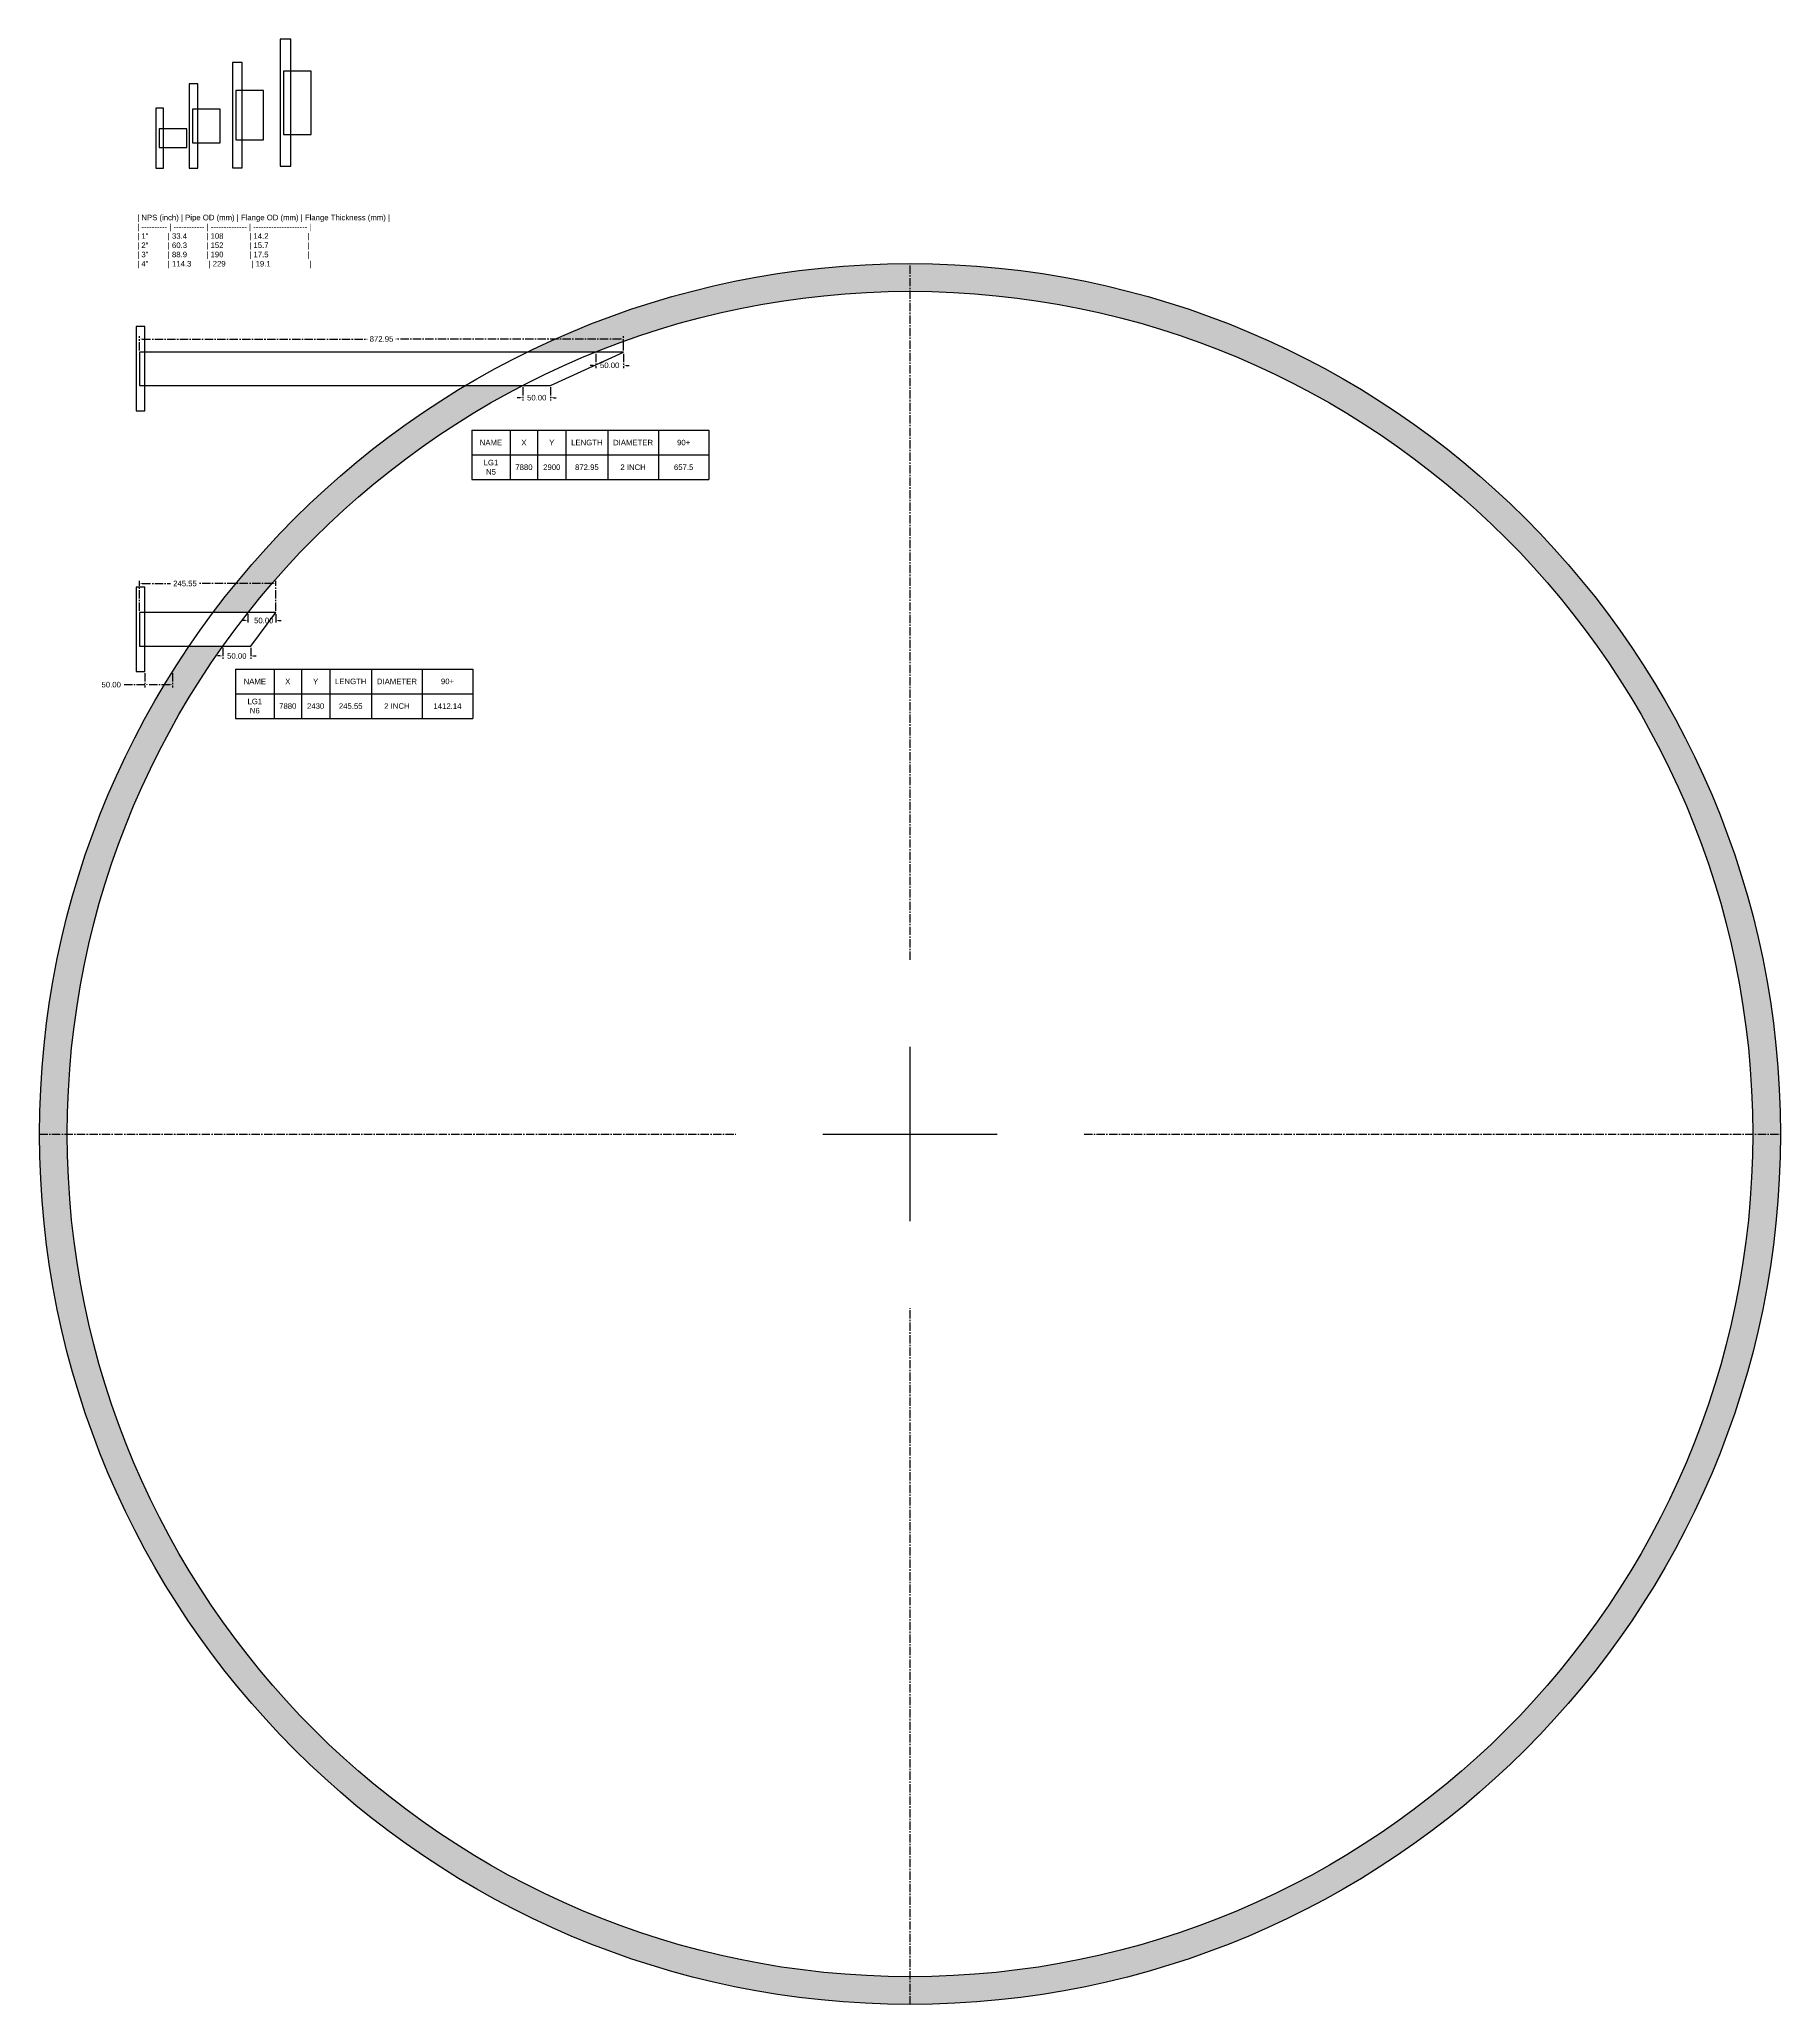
# Model space of a CAD drawing. Header units: millimetres. Extents: x 1251 to 4392, y 18 to 3563.
import ezdxf

# ---------------------------------------------------------------- set-up
doc = ezdxf.new("R2010")
doc.units = ezdxf.units.MM
doc.header["$LTSCALE"] = 20
doc.header["$MEASUREMENT"] = 0
doc.linetypes.add('CENTER2', pattern=[1.125, 0.75, -0.125, 0.125, -0.125])
doc.layers.get('Defpoints').update_dxf_attribs({"color": 10})
doc.styles.get("Standard").update_dxf_attribs({"font": 'arial.ttf', "height": 10})
doc.dimstyles.get("Standard").update_dxf_attribs({"dimtxt": 10, "dimasz": 5, "dimexe": 5, "dimexo": 3, "dimgap": 5, "dimtad": 0, "dimtih": 1, "dimtoh": 1, "dimzin": 0, "dimdsep": 46, "dimtxsty": 'Standard', "dimcen": -0.09, "dimclrd": 7, "dimclre": 7, "dimclrt": 7, "dimadec": 1, "dimazin": 0, "dimtfac": 1, "dimtofl": 0, "dimtmove": 0, "dimatfit": 3, "dimfxl": 1, "dimtolj": 1, "dimtzin": 0, "dimlwd": 25, "dimlwe": 25, "dimarcsym": 0})

# ---------------------------------------------------------------- blocks, each defined once
blk = doc.blocks.new('*T1')
at = {"color": 0, "linetype": 'ByBlock', "lineweight": -2, "transparency": 16777216}
for p, q in [((0, 0), (427.8540749853978, 0)), ((0, 0), (0, -88.97481788720324)), ((69.38585170998431, 0), (69.38585170998431, -88.97481788720324)), ((118.8977534040387, 0), (118.8977534040387, -88.97481788720324)), ((169.9630604538652, 0), (169.9630604538652, -88.97481788720324)), ((245.4227009934443, 0), (245.4227009934443, -88.97481788720324)), ((336.6383879894211, 0), (336.6383879894211, -88.97481788720324)), ((427.8540749853978, 0), (427.8540749853978, -88.97481788720324)), ((0, -44.48740894360162), (427.8540749853978, -44.48740894360162)), ((0, -88.97481788720324), (427.8540749853978, -88.97481788720324))]:
    blk.add_line(p, q, dxfattribs=at)
at = {"color": 0, "transparency": 16777216, "char_height": 10, "attachment_point": 5}
for s, insert, width in [('NAME', (34.6929258549917, -22.24370447180081), 69.26585170998412), ('X', (94.14180255701103, -22.24370447180081), 49.39190169405418), ('Y', (144.4304069289515, -22.24370447180081), 50.94530704982633), ('LENGTH', (207.692880723655, -22.24370447180081), 75.33964053957914), ('DIAMETER', (291.0305444914325, -22.24370447180081), 91.09568699597655), ('90+', (382.2462314874092, -22.24370447180081), 91.09568699597655), ('LG1\\PN5', (34.6929258549917, -66.73111341540243), 69.26585170998412), ('7880', (94.14180255701103, -66.73111341540243), 49.39190169405418), ('2900', (144.4304069289515, -66.73111341540243), 50.94530704982633), ('872.95', (207.692880723655, -66.73111341540243), 75.33964053957914), ('2 INCH', (291.0305444914325, -66.73111341540243), 91.09568699597655), ('657.5', (382.2462314874092, -66.73111341540243), 91.09568699597655)]:
    blk.add_mtext(s, dxfattribs=dict(at, insert=insert, width=width))
blk = doc.blocks.new('*U2')
at = {"color": 0, "linetype": 'CENTER2', "transparency": 16777216}
for p, q in [((0, 314), (0, 1570.12)), ((-1570.12, 0), (-314, 0)), ((314, 0), (1570.12, 0)), ((0, -1570.12), (0, -314))]:
    blk.add_line(p, q, dxfattribs=at)
at = {"color": 0, "linetype": 'Continuous', "transparency": 16777216}
for p, q in [((0, -157), (0, 157)), ((-157, 0), (157, 0))]:
    blk.add_line(p, q, dxfattribs=at)
blk = doc.blocks.new('*T10')
at = {"color": 0, "linetype": 'ByBlock', "lineweight": -2, "transparency": 16777216}
for p, q in [((0, 0), (427.8540749853967, 0)), ((0, 0), (0, -88.97481788720324)), ((69.38585170998408, 0), (69.38585170998408, -88.97481788720324)), ((118.8977534040382, 0), (118.8977534040382, -88.97481788720324)), ((169.9630604538645, 0), (169.9630604538645, -88.97481788720324)), ((245.4227009934436, 0), (245.4227009934436, -88.97481788720324)), ((336.6383879894202, 0), (336.6383879894202, -88.97481788720324)), ((427.8540749853967, 0), (427.8540749853967, -88.97481788720324)), ((0, -44.48740894360162), (427.8540749853967, -44.48740894360162)), ((0, -88.97481788720324), (427.8540749853967, -88.97481788720324))]:
    blk.add_line(p, q, dxfattribs=at)
at = {"color": 0, "transparency": 16777216, "char_height": 10, "attachment_point": 5}
for s, insert, width in [('NAME', (34.69292585499215, -22.24370447180081), 69.26585170998412), ('X', (94.14180255701103, -22.24370447180081), 49.39190169405418), ('Y', (144.4304069289515, -22.24370447180081), 50.94530704982633), ('LENGTH', (207.6928807236541, -22.24370447180081), 75.33964053957914), ('DIAMETER', (291.0305444914318, -22.24370447180081), 91.09568699597655), ('90+', (382.2462314874085, -22.24370447180081), 91.09568699597655), ('LG1\\PN6', (34.69292585499215, -66.73111341540243), 69.26585170998412), ('7880', (94.14180255701103, -66.73111341540243), 49.39190169405418), ('2430', (144.4304069289515, -66.73111341540243), 50.94530704982633), ('245.55', (207.6928807236541, -66.73111341540243), 75.33964053957914), ('2 INCH', (291.0305444914318, -66.73111341540243), 91.09568699597655), ('1412.14', (382.2462314874085, -66.73111341540243), 91.09568699597655)]:
    blk.add_mtext(s, dxfattribs=dict(at, insert=insert, width=width))
blk = doc.blocks.new('*D12')
at = {"color": 7, "linetype": 'CENTER2', "lineweight": 25, "transparency": 16777216}
for p, q in [((2118.05507325553, 2916.570564436597), (2113.05507325553, 2916.570564436597)), ((2123.05507325553, 2935.55619968165), (2123.05507325553, 2911.570564436597)), ((2173.05507325553, 2935.55619968165), (2173.05507325553, 2911.570564436597)), ((2178.05507325553, 2916.570564436597), (2183.05507325553, 2916.570564436597))]:
    blk.add_line(p, q, dxfattribs=at)
at = {"color": 7, "transparency": 16777216}
for points in [[(2118.05507325553, 2917.40389776993), (2118.05507325553, 2915.737231103263), (2123.05507325553, 2916.570564436597)], [(2178.05507325553, 2917.40389776993), (2178.05507325553, 2915.737231103263), (2173.05507325553, 2916.570564436597)]]:
    blk.add_solid(points, dxfattribs=at)
at = {"layer": 'Defpoints', "color": 0, "transparency": 16777216}
for p in [(2123.05507325553, 2938.55619968165), (2173.05507325553, 2938.55619968165), (2173.05507325553, 2916.570564436597)]:
    blk.add_point(p, dxfattribs=at)
at = {"color": 7, "transparency": 16777216, "insert": (2148.05507325553, 2916.570564436597), "char_height": 10, "attachment_point": 5}
blk.add_mtext('\\A1;50.00', dxfattribs=at)
blk = doc.blocks.new('*D13')
at = {"color": 7, "linetype": 'CENTER2', "lineweight": 25, "transparency": 16777216}
for p, q in [((2254.643175713517, 2995.85619968165), (2254.643175713517, 2969.932069199245)), ((2304.643175713516, 2995.85619968165), (2304.643175713516, 2969.932069199245)), ((2249.643175713517, 2974.932069199245), (2244.643175713517, 2974.932069199245)), ((2309.643175713516, 2974.932069199245), (2314.643175713516, 2974.932069199245))]:
    blk.add_line(p, q, dxfattribs=at)
at = {"color": 7, "transparency": 16777216}
for points in [[(2249.643175713517, 2975.765402532579), (2249.643175713517, 2974.098735865912), (2254.643175713517, 2974.932069199245)], [(2309.643175713516, 2975.765402532579), (2309.643175713516, 2974.098735865912), (2304.643175713516, 2974.932069199245)]]:
    blk.add_solid(points, dxfattribs=at)
at = {"layer": 'Defpoints', "color": 0, "transparency": 16777216}
for p in [(2254.643175713517, 2998.85619968165), (2304.643175713516, 2998.85619968165), (2304.643175713516, 2974.932069199245)]:
    blk.add_point(p, dxfattribs=at)
at = {"color": 7, "transparency": 16777216, "insert": (2279.643175713517, 2974.932069199245), "char_height": 10, "attachment_point": 5}
blk.add_mtext('\\A1;50.00', dxfattribs=at)
blk = doc.blocks.new('*D14')
at = {"color": 7, "linetype": 'CENTER2', "lineweight": 25, "transparency": 16777216}
for p, q in [((1431.692429596943, 3001.85619968165), (1431.692429596943, 3027.43485351174)), ((1436.692429596943, 3022.43485351174), (1842.366301973102, 3022.43485351174)), ((2299.643175713516, 3022.43485351174), (1893.969303337358, 3022.43485351174)), ((2304.643175713516, 3001.85619968165), (2304.643175713516, 3027.43485351174))]:
    blk.add_line(p, q, dxfattribs=at)
at = {"color": 7, "transparency": 16777216}
for points in [[(1436.692429596943, 3023.268186845074), (1436.692429596943, 3021.601520178407), (1431.692429596943, 3022.43485351174)], [(2299.643175713516, 3023.268186845074), (2299.643175713516, 3021.601520178407), (2304.643175713516, 3022.43485351174)]]:
    blk.add_solid(points, dxfattribs=at)
at = {"layer": 'Defpoints', "color": 0, "transparency": 16777216}
for p in [(1431.692429596943, 3022.43485351174), (1431.692429596943, 2998.85619968165), (2304.643175713516, 2998.85619968165)]:
    blk.add_point(p, dxfattribs=at)
at = {"color": 7, "transparency": 16777216, "insert": (1868.16780265523, 3022.43485351174), "char_height": 10, "attachment_point": 5}
blk.add_mtext('\\A1;872.95', dxfattribs=at)
blk = doc.blocks.new('*D15')
at = {"color": 7, "linetype": 'CENTER2', "lineweight": 25, "transparency": 16777216}
for p, q in [((1627.243844124781, 2525.936040323718), (1627.243844124781, 2509.613260117221)), ((1677.24384412478, 2525.936040323718), (1677.24384412478, 2509.613260117221)), ((1622.243844124781, 2514.613260117221), (1617.243844124781, 2514.613260117221)), ((1682.24384412478, 2514.613260117221), (1687.24384412478, 2514.613260117221))]:
    blk.add_line(p, q, dxfattribs=at)
at = {"color": 7, "transparency": 16777216}
for points in [[(1622.243844124781, 2515.446593450555), (1622.243844124781, 2513.779926783888), (1627.243844124781, 2514.613260117221)], [(1682.24384412478, 2515.446593450555), (1682.24384412478, 2513.779926783888), (1677.24384412478, 2514.613260117221)]]:
    blk.add_solid(points, dxfattribs=at)
at = {"layer": 'Defpoints', "color": 0, "transparency": 16777216}
for p in [(1627.243844124781, 2528.936040323718), (1677.24384412478, 2528.936040323718), (1677.24384412478, 2514.613260117221)]:
    blk.add_point(p, dxfattribs=at)
at = {"color": 7, "transparency": 16777216, "insert": (1655.716177535486, 2514.613260117221), "char_height": 10, "attachment_point": 5}
blk.add_mtext('\\A1;50.00', dxfattribs=at)
blk = doc.blocks.new('*D16')
at = {"color": 7, "linetype": 'CENTER2', "lineweight": 25, "transparency": 16777216}
for p, q in [((1577.126005035879, 2450.715536205997), (1572.126005035879, 2450.715536205997)), ((1582.126005035879, 2465.636040323718), (1582.126005035879, 2445.715536205997)), ((1632.126005035879, 2465.636040323718), (1632.126005035879, 2445.715536205997)), ((1637.126005035879, 2450.715536205997), (1642.126005035879, 2450.715536205997))]:
    blk.add_line(p, q, dxfattribs=at)
at = {"color": 7, "transparency": 16777216}
for points in [[(1577.126005035879, 2451.54886953933), (1577.126005035879, 2449.882202872663), (1582.126005035879, 2450.715536205997)], [(1637.126005035879, 2451.54886953933), (1637.126005035879, 2449.882202872663), (1632.126005035879, 2450.715536205997)]]:
    blk.add_solid(points, dxfattribs=at)
at = {"layer": 'Defpoints', "color": 0, "transparency": 16777216}
for p in [(1582.126005035879, 2468.636040323718), (1632.126005035879, 2468.636040323718), (1632.126005035879, 2450.715536205997)]:
    blk.add_point(p, dxfattribs=at)
at = {"color": 7, "transparency": 16777216, "insert": (1607.126005035879, 2450.715536205997), "char_height": 10, "attachment_point": 5}
blk.add_mtext('\\A1;50.00', dxfattribs=at)
blk = doc.blocks.new('*D17')
at = {"color": 7, "linetype": 'CENTER2', "lineweight": 25, "transparency": 16777216}
for p, q in [((1431.692429596943, 2531.936040323718), (1431.692429596943, 2586.415435403827)), ((1436.692429596943, 2581.415435403827), (1487.74757977402, 2581.415435403827)), ((1672.243844124781, 2581.415435403827), (1539.507470633502, 2581.415435403827)), ((1677.243844124781, 2531.936040323718), (1677.243844124781, 2586.415435403827))]:
    blk.add_line(p, q, dxfattribs=at)
at = {"color": 7, "transparency": 16777216}
for points in [[(1436.692429596943, 2582.248768737161), (1436.692429596943, 2580.582102070494), (1431.692429596943, 2581.415435403827)], [(1672.243844124781, 2582.248768737161), (1672.243844124781, 2580.582102070494), (1677.243844124781, 2581.415435403827)]]:
    blk.add_solid(points, dxfattribs=at)
at = {"layer": 'Defpoints', "color": 0, "transparency": 16777216}
for p in [(1431.692429596943, 2581.415435403827), (1431.692429596943, 2528.936040323718), (1677.243844124781, 2528.936040323718)]:
    blk.add_point(p, dxfattribs=at)
at = {"color": 7, "transparency": 16777216, "insert": (1513.627525203761, 2581.415435403827), "char_height": 10, "attachment_point": 5}
blk.add_mtext('\\A1;245.55', dxfattribs=at)
blk = doc.blocks.new('*D18')
at = {"color": 7, "linetype": 'CENTER2', "lineweight": 25, "transparency": 16777216}
for p, q in [((1441.392429596943, 2419.786040323718), (1441.392429596943, 2393.951386568671)), ((1491.392429596943, 2419.786040323718), (1491.392429596943, 2393.951386568671)), ((1441.392429596943, 2398.951386568671), (1402.428145952226, 2398.951386568671)), ((1486.392429596943, 2398.951386568671), (1446.392429596943, 2398.951386568671))]:
    blk.add_line(p, q, dxfattribs=at)
at = {"color": 7, "transparency": 16777216}
for points in [[(1446.392429596943, 2399.784719902005), (1446.392429596943, 2398.118053235338), (1441.392429596943, 2398.951386568671)], [(1486.392429596943, 2399.784719902005), (1486.392429596943, 2398.118053235338), (1491.392429596943, 2398.951386568671)]]:
    blk.add_solid(points, dxfattribs=at)
at = {"layer": 'Defpoints', "color": 0, "transparency": 16777216}
for p in [(1441.392429596943, 2422.786040323718), (1491.392429596943, 2422.786040323718), (1491.392429596943, 2398.951386568671)]:
    blk.add_point(p, dxfattribs=at)
at = {"color": 7, "transparency": 16777216, "insert": (1380.572757139129, 2398.951386568671), "char_height": 10, "attachment_point": 5}
blk.add_mtext('\\A1;50.00', dxfattribs=at)

msp = doc.modelspace()

# ---------------------------------------------------------------- hatches: boundary and pattern name
h = msp.add_hatch()
h.set_pattern_fill('ANGLE', color=256, scale=30)
h.set_pattern_definition([(0, (0, 0), (0, 8.25), [6, -2.25]), (90, (0, 0), (-8.25, 5.051668046482833e-16), [6, -2.25])])
edge = h.paths.add_edge_path()
edge.add_line((2123.055073255531, 2938.55619968165), (2020.028556600464, 2938.55619968165))
edge.add_arc((2821.348782183173, 1588.45031639987), 1570, 120.6901472828061, 143.1991488975907)
edge.add_line((1564.214500137124, 2528.936040323718), (1627.243844124781, 2528.936040323718))
edge.add_arc((2821.348782183174, 1588.45031639987), 1520, 117.3486396495748, 141.7757747991869, ccw=False)
edge = h.paths.add_edge_path()
edge.add_line((2131.671144149184, 2998.85619968165), (2254.643175713517, 2998.85619968165))
edge.add_arc((2821.348782183174, 1588.45031639987), 1520, -180, 111.8904196945362, ccw=False)
edge.add_arc((2821.348782183173, 1588.450316399871), 1520, 144.6148733122775, 180, ccw=False)
edge.add_line((1582.126005035879, 2468.636040323718), (1521.282210272084, 2468.636040323718))
edge.add_arc((2821.34878218318, 1588.450316399868), 1570.000000000007, 145.9007711449618, 179.9999999999999)
edge.add_arc((2821.348782183173, 1588.45031639987), 1570, 180, 476.0582778625179)

# ---------------------------------------------------------------- linework, layer by layer
for points in [[(1685.503793916045, 3334.01221575865), (1704.603793916045, 3334.01221575865), (1704.603793916045, 3563.01221575865), (1685.503793916045, 3563.01221575865)], [(1599.31774365749, 3330.956656055792), (1616.81774365749, 3330.956656055792), (1616.81774365749, 3520.956656055792), (1599.31774365749, 3520.956656055792)], [(1521.202646339625, 3330.659588665631), (1536.902646339625, 3330.659588665631), (1536.902646339625, 3482.659588665631), (1521.202646339625, 3482.659588665631)], [(1691.503793916045, 3391.36221575865), (1741.503793916045, 3391.36221575865), (1741.503793916045, 3505.66221575865), (1691.503793916045, 3505.66221575865)], [(1605.31774365749, 3381.506656055793), (1655.31774365749, 3381.506656055793), (1655.31774365749, 3470.406656055793), (1605.31774365749, 3470.406656055793)], [(1460.768517637892, 3330.659588665631), (1474.968517637892, 3330.659588665631), (1474.968517637892, 3438.659588665631), (1460.768517637892, 3438.659588665631)], [(1527.202646339625, 3376.50958866563), (1577.202646339625, 3376.50958866563), (1577.202646339625, 3436.809588665631), (1527.202646339625, 3436.809588665631)], [(1466.768517637892, 3367.959588665631), (1516.768517637892, 3367.959588665631), (1516.768517637892, 3401.359588665631), (1466.768517637892, 3401.359588665631)], [(1425.692429596943, 2892.70619968165), (1441.392429596943, 2892.70619968165), (1441.392429596943, 3044.70619968165), (1425.692429596943, 3044.70619968165)], [(1431.692429596943, 2938.55619968165), (2173.05507325553, 2938.55619968165), (2304.643175713516, 2998.85619968165), (1431.692429596943, 2998.85619968165)], [(1425.692429596943, 2422.786040323718), (1441.392429596943, 2422.786040323718), (1441.392429596943, 2574.786040323718), (1425.692429596943, 2574.786040323718)], [(1431.692429596943, 2468.636040323718), (1632.126005035879, 2468.636040323718), (1677.243844124781, 2528.936040323718), (1431.692429596943, 2528.936040323718)]]:
    msp.add_lwpolyline(points, close=True)
for radius in [1570, 1520]:
    msp.add_circle((2821.348782183173, 1588.45031639987), radius)

# ---------------------------------------------------------------- block references
at = {"linetype": 'CENTER2'}
msp.add_blockref('*U2', (2821.348782183173, 1588.45031639987), dxfattribs=at)
for name, p in [('*T1', (2030.843300603854, 2857.833523380781)), ('*T10', (1604.870627376076, 2427.063627862637))]:
    msp.add_blockref(name, p)

# ---------------------------------------------------------------- texts
at = {"insert": (1427.488270825641, 3246.571957001469), "char_height": 10, "width": 476.0525238744885, "attachment_point": 1}
msp.add_mtext('| NPS (inch) | Pipe OD (mm) | Flange OD (mm) | Flange Thickness (mm) |\\P| ---------- | ------------ | -------------- | --------------------- |\\P| 1"         | 33.4         | 108            | 14.2                  |\\P| 2"         | 60.3         | 152            | 15.7                  |\\P| 3"         | 88.9         | 190            | 17.5                  |\\P| 4"         | 114.3        | 229            | 19.1                  |\\P', dxfattribs=at)

# ---------------------------------------------------------------- dimensions: what is measured, and where the dimension line sits
for base, p1, p2, picture, middle in [((1431.692429596943, 3022.43485351174), (2304.643175713516, 2998.85619968165), (1431.692429596943, 2998.85619968165), '*D14', (1868.16780265523, 3022.43485351174)), ((2304.643175713516, 2974.932069199245), (2254.643175713517, 2998.85619968165), (2304.643175713516, 2998.85619968165), '*D13', (2279.643175713517, 2974.932069199245)), ((2173.05507325553, 2916.570564436597), (2123.05507325553, 2938.55619968165), (2173.05507325553, 2938.55619968165), '*D12', (2148.05507325553, 2916.570564436597))]:
    dim = msp.add_linear_dim(base=base, p1=p1, p2=p2, dimstyle='Standard')
    dim.commit()
    dim.dimension.update_dxf_attribs({"geometry": picture, "text_midpoint": middle})
for base, p1, p2, picture, middle in [((1431.692429596943, 2581.415435403827), (1677.243844124781, 2528.936040323718), (1431.692429596943, 2528.936040323718), '*D17', (1513.627525203761, 2581.415435403827)), ((1677.24384412478, 2514.613260117221), (1627.243844124781, 2528.936040323718), (1677.24384412478, 2528.936040323718), '*D15', (1655.716177535486, 2514.613260117221)), ((1632.126005035879, 2450.715536205997), (1582.126005035879, 2468.636040323718), (1632.126005035879, 2468.636040323718), '*D16', (1607.126005035879, 2450.715536205997)), ((1491.392429596943, 2398.951386568671), (1441.392429596943, 2422.786040323718), (1491.392429596943, 2422.786040323718), '*D18', (1380.572757139129, 2398.951386568671))]:
    dim = msp.add_linear_dim(base=base, p1=p1, p2=p2, dimstyle='Standard')
    dim.commit()
    dim.dimension.update_dxf_attribs({"geometry": picture, "text_midpoint": middle, "dimtype": 160})

doc.saveas('drawing.dxf')
